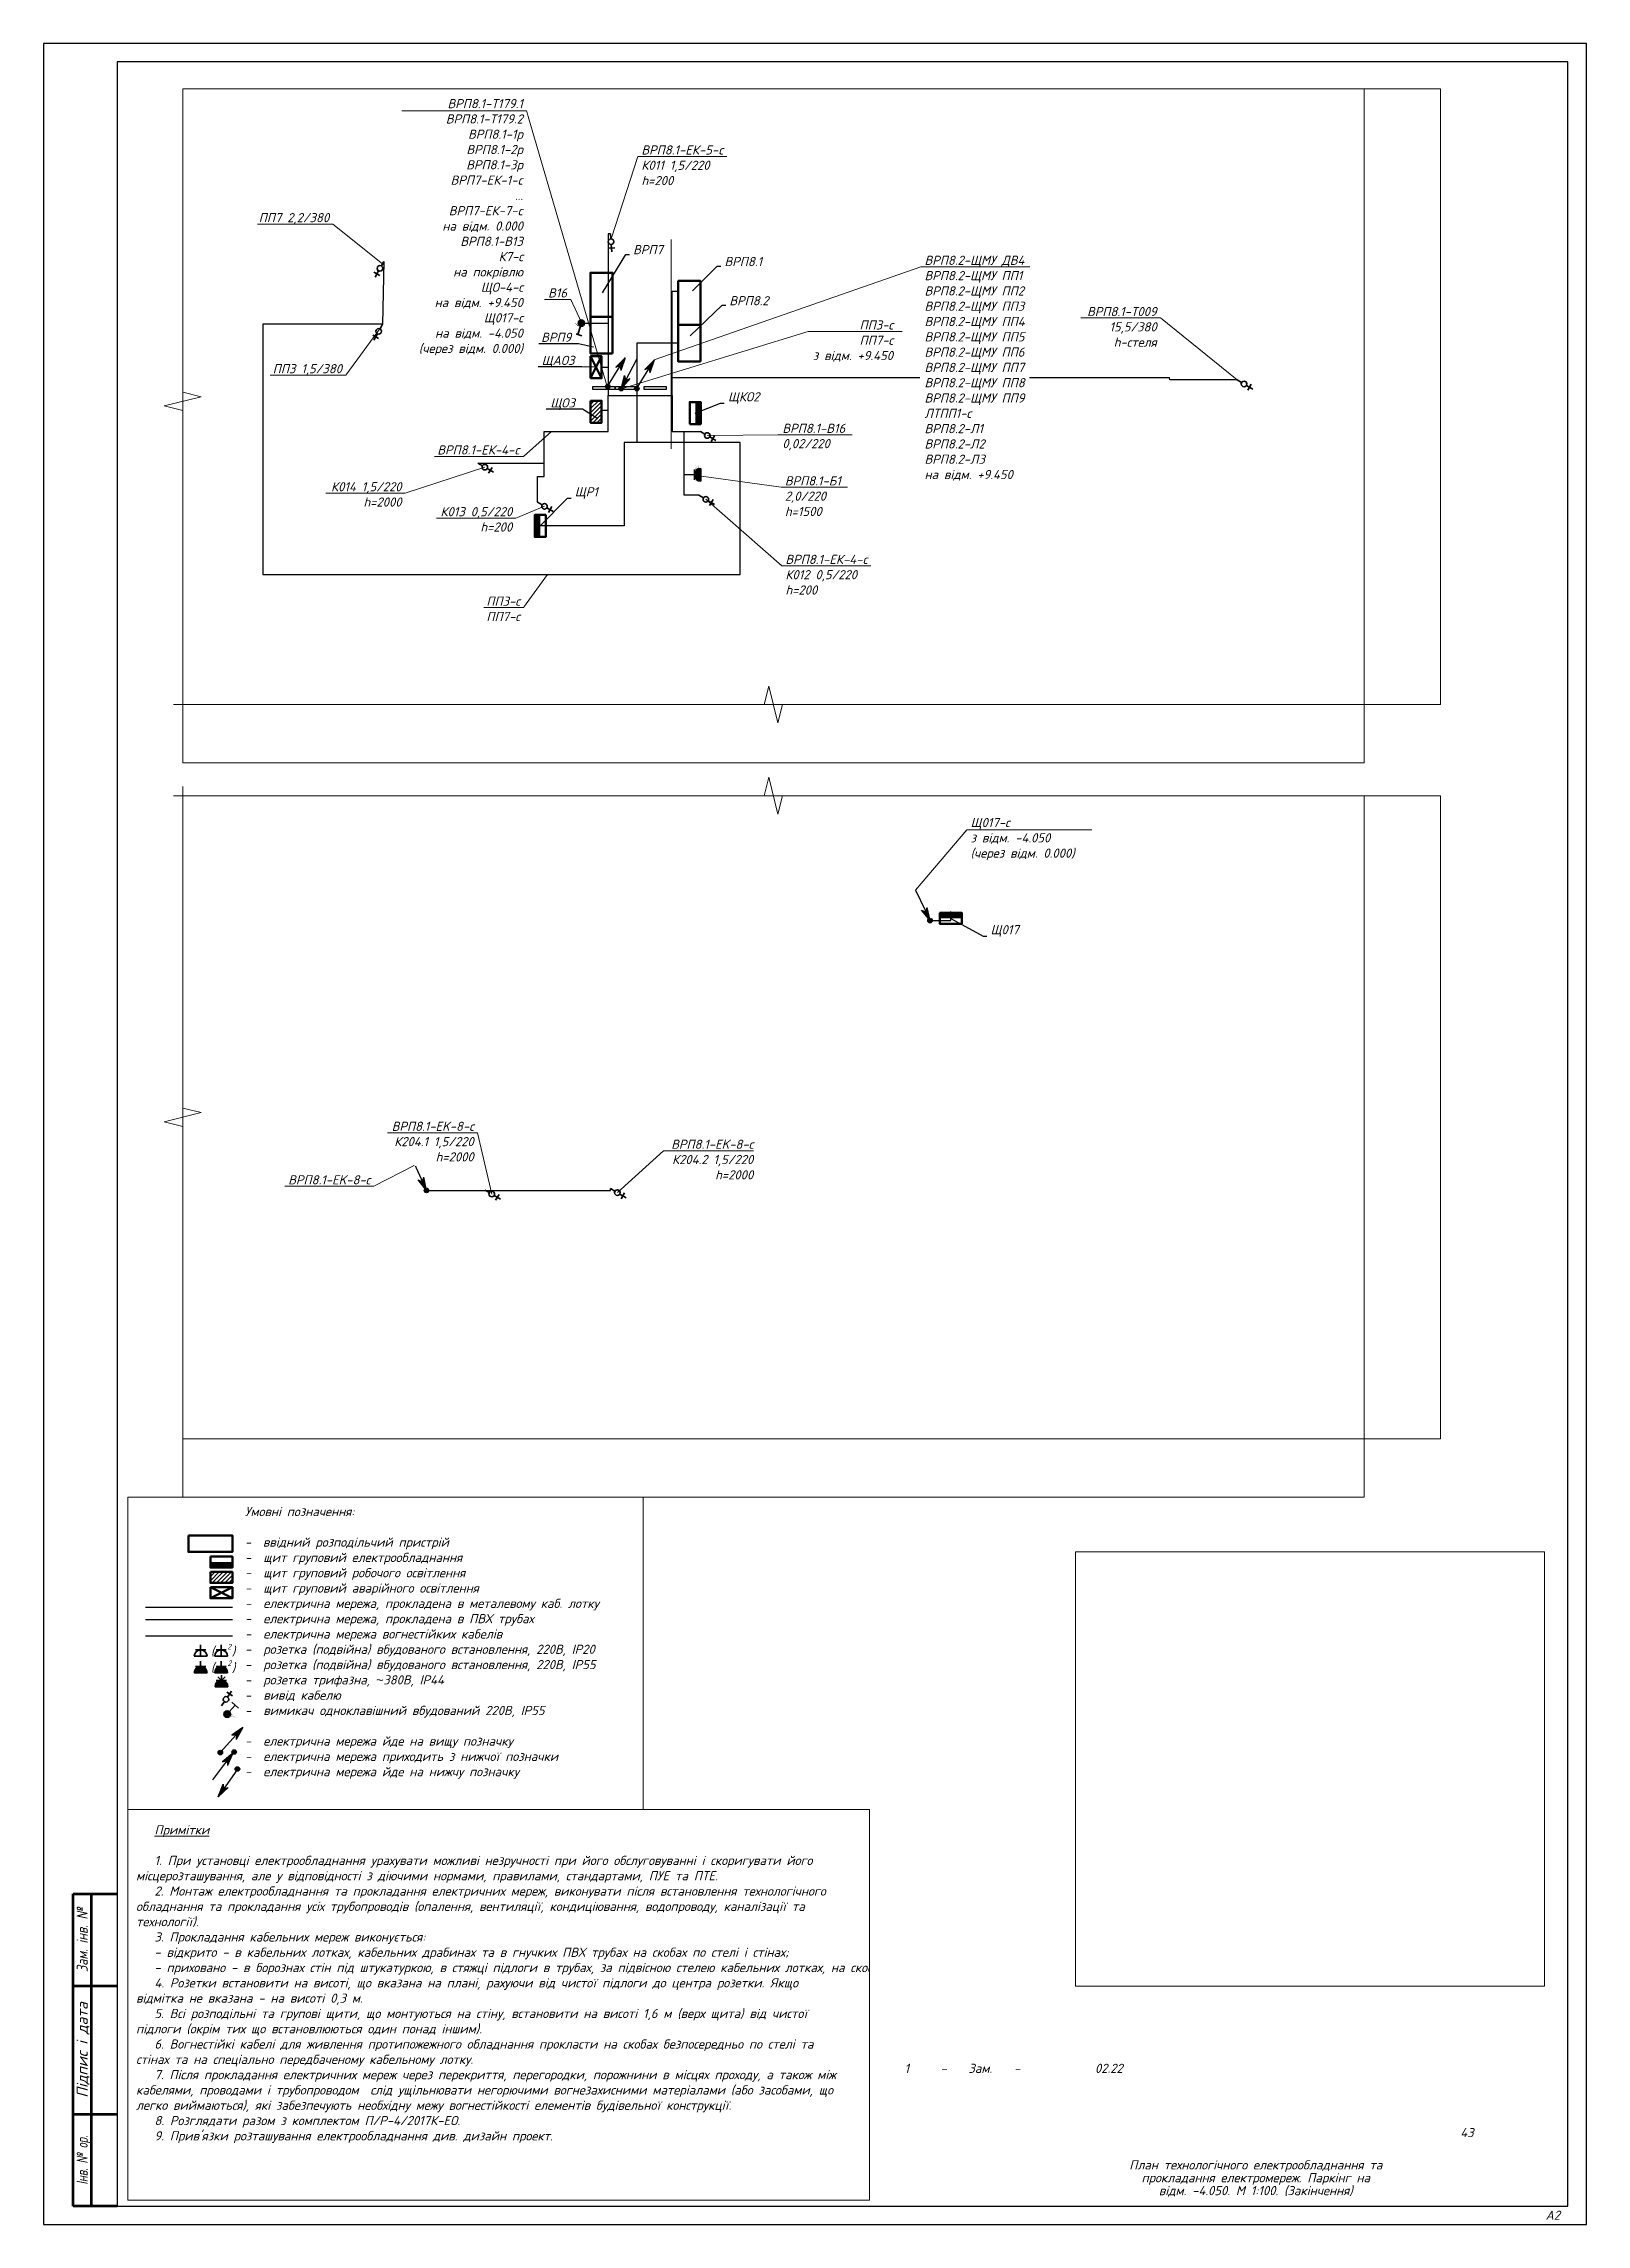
# Paper-space layout 'арк.43_-4050-2ч' of a CAD drawing. Header units: millimetres. Extents: x 0 to 420, y 0 to 594.
# The model-space entities are those that its viewports show. They can reach past a viewport. Long polylines and large blocks are cut down to what shows.
import ezdxf
from ezdxf import colors
from ezdxf.entities.mleader import LeaderData, LeaderLine
from ezdxf.enums import TextEntityAlignment as Align
from ezdxf.math import Vec2, Vec3

# ---------------------------------------------------------------- set-up
doc = ezdxf.new("R2010")
doc.units = ezdxf.units.MM
doc.layers.get('Defpoints').update_dxf_attribs({"color": 140})
for name, color, linetype, lineweight in [('00_novus', 102, 'Continuous', 9), ('E_Аварійні мережі', 1, 'Continuous', 30), ('E_В лотку', 5, 'Kabl_in_Lotok', 30), ('E_В лотку_аварійні', 1, 'Kabl_in_Lotok', 30), ('E_Вимикачі', 84, 'Continuous', 35), ('E_Обладнання', 84, 'Continuous', 35), ('E_Позначення', 7, 'Continuous', 15), ('E_Розп. мережі', 5, 'Continuous', 30), ('E_Щити', 1, 'Continuous', 50)]:
    doc.layers.add(name, color=color, linetype=linetype, lineweight=lineweight)
doc.layers.add('E_Hidden atributes', color=2, linetype='Continuous', plot=False)
doc.layers.add('E_Зміни', color=7, linetype='Continuous')
doc.styles.add('GOST 2.304', font='isocpeui.ttf')
doc.styles.add('ISO', font='isocpeui.ttf')
doc.styles.add('orientation to layout', font='isocpeui.ttf')
doc.styles.add('ГОСТ 2.304', font='isocpeui.ttf')
doc.styles.add('СГЕНЕРИР_СТИЛЬ_7', font='isocpeui.ttf')
doc.linetypes.add('Kabl_in_Lotok', pattern='A,10,[130,ltypeshp.shx,S=1,R=0,X=0,Y=0],1,[130,ltypeshp.shx,S=1,R=90,X=0,Y=-1],1,[130,ltypeshp.shx,S=1,R=0,X=0,Y=0],10', length=22)

psp = doc.layouts.new('арк.43_-4050-2ч')

# ---------------------------------------------------------------- texts
at = {"linetype": 'Continuous', "lineweight": 25, "char_height": 2.5, "attachment_point": 5, "line_spacing_factor": 0.84, "style": 'GOST 2.304'}
for s, insert, width in [('{\\C7;43}', (387.5, 25.02), 15), ('План технологічного електрообладнання та прокладання електромереж. Паркінг на відм. -4.050. М 1:100. (Закінчення)', (330, 12.52), 70)]:
    psp.add_mtext(s, dxfattribs=dict(at, insert=insert, width=width))
at = {"layer": 'E_Зміни', "linetype": 'Continuous', "lineweight": 25, "char_height": 2.5, "width": 10, "attachment_point": 5, "line_spacing_factor": 0.84, "style": 'GOST 2.304'}
for s, insert in [('{\\C7;1}', (235, 42.52)), ('{\\C7;-}', (245, 42.52)), ('{\\C7;Зам.}', (255, 42.52)), ('{\\C7;-}', (265, 42.52)), ('{\\C7;02.22}', (290, 42.52))]:
    psp.add_mtext(s, dxfattribs=dict(at, insert=insert))

msp = doc.modelspace()

# ---------------------------------------------------------------- texts
at = {"color": 7, "lineweight": 15, "char_height": 250, "attachment_point": 1, "style": 'GOST 2.304'}
for s, insert, width in [('\\pt500;{\\C256;Умовні позначення:\\P\\P-  ввідний розподільчий пристрій\\P-^Iщит груповий електрообладнання\\P-^Iщит груповий робочого освітлення\\P-^Iщит груповий аварійного освітлення\\P-^Iелектрична мережа, прокладена в металевому каб. лотку\\P-^Iелектрична мережа, прокладена в ПВХ трубах\\P-^Iелектрична мережа вогнестійких кабелів \\P-^Iрозетка (подвійна) вбудованого встановлення, 220В, IP20\\P-^Iрозетка (подвійна) вбудованого встановлення, 220В, IP55\\P-^Iрозетка трифазна, \\fArial|b0|i1|c0|p34;~\\fISOCPEUR|b0|i1|c204|p34;380В, IP44\\P-^Iвивід кабелю\\P-^Iвимикач одноклавішний вбудований 220В, IP55\\P\\P-^Iелектрична мережа йде на вищу позначку\\P-^Iелектрична мережа приходить з нижчої позначки\\P-^Iелектрична мережа йде на нижчу позначку}', (289958.55, 111197.55), 18030.5683), ("\\pi500;{\\LПримітки\\P\\pi436.3125;}\\P1. При установці електрообладнання урахувати можливі незручності при його обслуговуванні і скоригувати його  місцерозташування, але у відповідності з діючими нормами, правилами, стандартами, ПУЕ та ПТЕ.\\P2{\\fISOCPEUR|b0|i1|c238|p34;. }Монтаж електрообладнання та прокладання електричних мереж, виконувати після встановлення технологічного обладнання та прокладання усіх трубопроводів (опалення, вентиляції, кондиціювання, водопроводу, каналізації та технології){\\fISOCPEUR|b0|i1|c238|p34;.\\P}3. Прокладання кабельних мереж виконується:\\P- відкрито - в кабельних лотках, кабельних драбинах та в гнучких ПВХ трубах на скобах по стелі і стінах;\\P- приховано - в борознах стін під штукатуркою, в стяжці підлоги в трубах, за підвісною стелею кабельних лотках, на скобах.\\P4. Розетки встановити на висоті, що вказана на плані, рахуючи від чистої підлоги до центра розетки. Якщо відмітка не вказана - на висоті 0,3 м.\\P5. Всі розподільні та групові щити, що монтуються на стіну, встановити на висоті 1,6 м (верх щита) від чистої підлоги (окрім тих що встановлюються один понад іншим).\\P6. Вогнестійкі кабелі для живлення протипожежного обладнання прокласти на скобах безпосередньо по стелі та стінах та на спеціально передбаченому кабельному лотку.\\P7. Після прокладання електричних мереж через перекриття, перегородки, порожнини в місцях проходу, а також між кабелями, проводами і трубопроводом  слід ущільнювати негорючими вогнезахисними матеріалами (або засобами, що легко виймаються), які забезпечують необхідну межу вогнестійкості елементів будівельної конструкції.\\P8. Розглядати разом з комплектом{\\C256; П/Р-4/2017К-ЕО.}\\P9. Прив'язки розташування електрообладнання див. дизайн проект.", (287477.07, 94549.63), 19357.9776)]:
    msp.add_mtext(s, dxfattribs=dict(at, insert=insert, width=width))
at = {"ltscale": 100, "char_height": 250, "attachment_point": 1, "line_spacing_factor": 1.512, "style": 'ГОСТ 2.304'}
for insert in [(289031.77, 107397.5), (289031.77, 106947.5)]:
    msp.add_mtext_dynamic_manual_height_columns('(   )', width=743.8843, gutter_width=2500, heights=[0], dxfattribs=dict(at, insert=insert))
at = {"layer": 'E_Обладнання', "style": 'GOST 2.304'}
for p in [(289481.77, 107319.16), (289481.77, 106869.16)]:
    msp.add_attdef('2', p, '', height=150, dxfattribs=at)

# ---------------------------------------------------------------- blocks, each defined once
blk = doc.blocks.new('*U280')
at = {"color": 0, "linetype": 'ByBlock', "lineweight": -2, "ltscale": 0.5}
for points in [[(0, 167.67), (0, 85.08), (5, 83.83), (-5, 81.33), (0, 80.08), (0, -2.5)], [(-2.5, 0), (158.32, 0), (159.57, 5), (162.07, -5), (163.32, 0), (324.14, 0)]]:
    blk.add_lwpolyline(points, dxfattribs=at)
blk = doc.blocks.new('*U266')
at = {"color": 0, "linetype": 'ByBlock', "lineweight": -2, "ltscale": 0.5}
for points in [[(-2.5, 175.17), (158.32, 175.17), (159.57, 180.17), (162.07, 170.17), (163.32, 175.17), (324.14, 175.17)], [(0, 177.67), (0, 90.08), (5, 88.83), (-5, 86.33), (0, 85.08), (0, -2.5)]]:
    blk.add_lwpolyline(points, dxfattribs=at)
blk = doc.blocks.new('Рамка А2 верт')
at = {"linetype": 'Continuous', "lineweight": 60}
for p, q in [((8, 5), (8, 90)), ((8, 90), (20, 90)), ((13, 5), (13, 90)), ((8, 65), (20, 65)), ((8, 30), (20, 30)), ((20, 5), (8, 5))]:
    blk.add_line(p, q, dxfattribs=at)
blk.add_lwpolyline([(20, 5), (415, 5), (415, 589), (20, 589)], close=True)
at = {"layer": 'Defpoints'}
blk.add_lwpolyline([(0, 0), (420, 0), (420, 594), (0, 594)], close=True, dxfattribs=at)
at = {"linetype": 'Continuous', "lineweight": 25, "style": 'СГЕНЕРИР_СТИЛЬ_7'}
for s, width, p in [('Зам. інв. №', 0.8, (10.5, 77.5)), ('Інв. № ор.', 0.7, (10.5, 17.5))]:
    blk.add_text(s, height=3, rotation=90, dxfattribs=dict(at, width=width)).set_placement(p, align=Align.MIDDLE_CENTER)
blk.add_text('Підпис і дата', height=3, rotation=90, dxfattribs=at).set_placement((10.5, 47.5), align=Align.MIDDLE_CENTER)
at = {"linetype": 'Continuous', "style": 'ГОСТ 2.304'}
blk.add_text('А2', height=2.5, dxfattribs=at).set_placement((408.88, 1.24))
blk = doc.blocks.new('*U6')
at = {"lineweight": 40}
h = blk.add_hatch(color=0, dxfattribs=at)
h.dxf.hatch_style = 1
h.paths.add_polyline_path([(300, 150), (-300, 150), (-300, 0), (300, 0)])
at = {"color": 0}
blk.add_lwpolyline([(-300, 300), (300, 300), (300, 0), (-300, 0)], close=True, dxfattribs=at)
blk = doc.blocks.new('_None')
blk = doc.blocks.new('электровывод')
at = {"color": 0, "linetype": 'ByBlock', "lineweight": -2}
for p, q in [((-123, 124), (-205, 207)), ((-202, 127), (-125, 204)), ((-59, 60), (0, 0))]:
    blk.add_line(p, q, dxfattribs=at)
blk.add_circle((-91, 92), 44.9, dxfattribs=at)
blk = doc.blocks.new('*U5')
at = {"lineweight": 20}
h = blk.add_hatch(dxfattribs=at)
h.set_pattern_fill('ANSI31', color=0, scale=25)
h.paths.add_polyline_path([(-300, 300), (-300, 0), (300, 0), (300, 300)])
at = {"color": 0}
blk.add_lwpolyline([(-300, 300), (300, 300), (300, 0), (-300, 0)], close=True, dxfattribs=at)
blk = doc.blocks.new('*U4')
at = {"color": 0}
for p, q in [((-300, 300), (300, 0)), ((-300, 0), (300, 300))]:
    blk.add_line(p, q, dxfattribs=at)
blk.add_lwpolyline([(-300, 300), (300, 300), (300, 0), (-300, 0)], close=True, dxfattribs=at)
blk = doc.blocks.new('*U68')
at = {"lineweight": -2}
h = blk.add_hatch(color=256, dxfattribs=at)
h.paths.add_polyline_path([(8.8, 16.1), (3.9, 10.6), (6.3, 11.7)])
h.paths.add_polyline_path([(8.8, 16.1), (6.3, 11.7), (6.8, 9)])
h = blk.add_hatch(color=256, dxfattribs=at)
edge = h.paths.add_edge_path()
edge.add_arc((0.1, 0), 1.28, 0, 360)
for p, q in [((0, 0), (8.8, 16.1)), ((8.8, 16.1), (3.9, 10.6)), ((8.8, 16.1), (6.8, 9)), ((3.9, 10.6), (6.3, 11.7)), ((6.3, 11.7), (6.8, 9))]:
    blk.add_line(p, q, dxfattribs=at)
blk.add_circle((0.1, 0), 1.24, dxfattribs=at)
blk = doc.blocks.new('*U69')
at = {"lineweight": -2}
h = blk.add_hatch(color=256, dxfattribs=at)
edge = h.paths.add_edge_path()
edge.add_arc((0.1, 0), 1.28, 0, 360)
h = blk.add_hatch(color=256, dxfattribs=at)
h.paths.add_polyline_path([(-0.5, -0.7), (-5.3, -6.2), (-2.9, -5.2)])
h.paths.add_polyline_path([(-0.5, -0.7), (-2.9, -5.2), (-2.4, -7.8)])
for p, q in [((-9.2, -16.8), (-0.5, -0.7)), ((-0.5, -0.7), (-5.3, -6.2)), ((-0.5, -0.7), (-5.3, -6.2)), ((-5.3, -6.2), (-2.9, -5.2)), ((-5.3, -6.2), (-2.9, -5.2)), ((-2.9, -5.2), (-2.4, -7.8)), ((-2.9, -5.2), (-2.4, -7.8)), ((-0.5, -0.7), (-2.4, -7.8)), ((-0.5, -0.7), (-2.4, -7.8))]:
    blk.add_line(p, q, dxfattribs=at)
blk.add_circle((0.1, 0), 1.24, dxfattribs=at)
blk = doc.blocks.new('*U18')
at = {"lineweight": -2}
h = blk.add_hatch(color=256, dxfattribs=at)
edge = h.paths.add_edge_path()
edge.add_arc((0.1, 0), 1.28, 0, 360)
h = blk.add_hatch(color=256, dxfattribs=at)
h.paths.add_polyline_path([(8.9, -16.1), (4, -10.6), (6.4, -11.7)])
h.paths.add_polyline_path([(8.9, -16.1), (6.4, -11.7), (6.9, -9)])
for p, q in [((0.1, 0), (8.9, -16.1)), ((8.9, -16.1), (4, -10.6)), ((4, -10.6), (6.4, -11.7)), ((6.4, -11.7), (6.9, -9)), ((8.9, -16.1), (6.9, -9))]:
    blk.add_line(p, q, dxfattribs=at)
blk.add_circle((0.1, 0), 1.24, dxfattribs=at)
blk = doc.blocks.new('*U7')
at = {"color": 0}
blk.add_lwpolyline([(-600, 450), (600, 450), (600, 0), (-600, 0)], close=True, dxfattribs=at)
blk = doc.blocks.new('*U522')
at = {"true_color": 0xffffff}
h = blk.add_hatch(color=7, dxfattribs=at)
h.dxf.hatch_style = 1
h.paths.add_polyline_path([(-88, 0, 1), (88, 0, 1)])
at = {"color": 0}
for points in [[(127, 301), (17, 348)], [(34, 81), (127, 301)], [(238, 254), (127, 301)]]:
    blk.add_lwpolyline(points, dxfattribs=at)
blk.add_circle((0, 0), 87.5, dxfattribs=at)
at = {"layer": 'E_Hidden atributes', "style": 'GOST 2.304'}
for tag, p in [('TYPE', (-77, 42)), ('IP', (-72, 75)), ('INSTALATION', (-72, 10)), ('LOCATION', (-72, -20)), ('COLOR', (-72, -88)), ('VENDOR', (-72, -55))]:
    blk.add_attdef(tag, p, '', height=25, dxfattribs=at)
blk = doc.blocks.new('*U275')
h = blk.add_hatch(color=0)
h.dxf.hatch_style = 1
h.paths.add_polyline_path([(88, 0, 1), (-88, 0, 1)])
at = {"color": 0}
for points in [[(127, 301), (17, 348)], [(34, 81), (127, 301)], [(238, 254), (127, 301)]]:
    blk.add_lwpolyline(points, dxfattribs=at)
blk.add_circle((0, 0), 87.5, dxfattribs=at)
at = {"layer": 'E_Hidden atributes', "style": 'GOST 2.304'}
for tag, p in [('TYPE', (-77, 42)), ('IP', (-72, 75)), ('INSTALATION', (-72, 10)), ('LOCATION', (-72, -20)), ('COLOR', (-72, -88)), ('VENDOR', (-72, -55))]:
    blk.add_attdef(tag, p, '', height=25, dxfattribs=at)
blk = doc.blocks.new('*U507')
h = blk.add_hatch(color=0)
h.dxf.hatch_style = 1
h.paths.add_polyline_path([(175, 100, 1), (-175, 100)])
at = {"color": 0, "linetype": 'Continuous', "lineweight": 30}
for p, q in [((175, 100), (-175, 100)), ((140, 275), (-140, 275)), ((0, 275), (0, 415)), ((0, 275), (0, 415)), ((0, 275), (0, 415))]:
    blk.add_line(p, q, dxfattribs=at)
blk.add_arc((0, 100), 175, 0, 180, dxfattribs=at)
at = {"color": 0, "style": 'orientation to layout'}
blk.add_attdef('AMOUNT', text='', height=150, dxfattribs=at).set_placement((147, 422), align=Align.MIDDLE_CENTER)
at = {"layer": 'E_Hidden atributes', "style": 'GOST 2.304'}
for tag, p in [('IP', (0, 248)), ('INSTALATION', (0, 188)), ('LOCATION', (0, 158)), ('COLOR', (0, 100)), ('VENDOR', (0, 218)), ('VOLTAGE_CURRENT', (0, 128))]:
    blk.add_attdef(tag, p, '', height=25, dxfattribs=at)
blk = doc.blocks.new('*U124')
at = {"lineweight": -2}
h = blk.add_hatch(color=256, dxfattribs=at)
h.paths.add_polyline_path([(0.1, 0), (-4.8, 5.5), (-2.3, 4.5)])
h.paths.add_polyline_path([(0.1, 0), (-2.3, 4.5), (-1.9, 7.1)])
h = blk.add_hatch(color=256, dxfattribs=at)
edge = h.paths.add_edge_path()
edge.add_arc((0.1, 0), 1.28, 0, 360)
for p, q in [((-8.7, 16.1), (0.1, 0)), ((0.1, 0), (-4.8, 5.5)), ((-4.8, 5.5), (-2.3, 4.5)), ((-2.3, 4.5), (-1.9, 7.1)), ((0.1, 0), (-1.9, 7.1))]:
    blk.add_line(p, q, dxfattribs=at)
blk.add_circle((0.1, 0), 1.24, dxfattribs=at)

# ---------------------------------------------------------------- hatches: boundary and pattern name
at = {"layer": 'E_Обладнання'}
h = msp.add_hatch(color=256, dxfattribs=at)
h.dxf.hatch_style = 1
h.paths.add_polyline_path([(288926.77, 106679.16, 1), (288576.77, 106679.16)])
h = msp.add_hatch(color=256, dxfattribs=at)
h.dxf.hatch_style = 1
h.paths.add_polyline_path([(289486.77, 106679.16, 1), (289136.77, 106679.16)])
h = msp.add_hatch(color=256, dxfattribs=at)
h.dxf.hatch_style = 1
h.paths.add_polyline_path([(289494.59, 106300.18, 1), (289144.59, 106300.18)])

# ---------------------------------------------------------------- linework, layer by layer
at = {"layer": '00_novus', "color": 251, "lineweight": 0}
msp.add_lwpolyline([(213656.07, 137716.17), (213656.07, 132019.97)], dxfattribs=at)
at = {"layer": 'E_Аварійні мережі'}
for points in [[(213852.7, 134890.5), (212723.75, 134890.5), (212723.75, 132191.17)], [(289619.15, 107676.14), (287253.57, 107676.14)]]:
    msp.add_lwpolyline(points, dxfattribs=at)
at = {"layer": 'E_В лотку', "ltscale": 100}
for points in [[(212007.14, 137876.17), (211939.76, 137876.17), (211939.76, 133465.14), (213683.54, 133465.14), (213683.54, 136312.81), (213852.7, 136312.81)], [(211212.1, 135437.69), (211939.76, 135437.69)], [(229066.77, 133892.56), (227232.7, 133892.56), (227224.83, 133951.89), (213683.54, 133951.89)], [(210022.27, 130559.86), (210022.27, 131259.86), (210197.2, 131259.86), (210197.2, 131626.25)], [(287255.5, 108471.5), (289621.08, 108471.5)], [(220706.07, 95166.17), (221276.07, 95166.17), (221276.07, 95416.17)]]:
    msp.add_lwpolyline(points, dxfattribs=at)
at = {"layer": 'E_В лотку_аварійні', "ltscale": 100}
msp.add_lwpolyline([(205837.27, 137121.37), (205804.27, 135407.02), (202537.7, 135407.02), (202537.7, 128589.2), (215537.7, 128589.2), (215537.7, 132191.17), (212380.12, 132191.17), (212380.12, 129916.17), (209942.27, 129916.17)], dxfattribs=at)
at = {"layer": 'E_Обладнання'}
for p, q in [((288926.77, 107129.16), (288576.77, 107129.16)), ((288891.77, 107304.16), (288611.77, 107304.16)), ((288751.77, 107304.16), (288751.77, 107444.16)), ((288751.77, 107304.16), (288751.77, 107444.16)), ((288751.77, 107304.16), (288751.77, 107444.16)), ((288751.77, 107304.16), (288751.77, 107129.16)), ((288751.77, 106854.16), (288751.77, 106994.16)), ((288751.77, 106854.16), (288751.77, 106994.16)), ((288751.77, 106854.16), (288751.77, 106994.16)), ((289486.77, 107129.16), (289136.77, 107129.16)), ((289451.77, 107304.16), (289171.77, 107304.16)), ((289311.77, 107304.16), (289311.77, 107444.16)), ((289311.77, 107304.16), (289311.77, 107444.16)), ((289311.77, 107304.16), (289311.77, 107444.16)), ((289311.77, 107304.16), (289311.77, 107129.16)), ((289311.77, 106854.16), (289311.77, 106994.16)), ((289311.77, 106854.16), (289311.77, 106994.16)), ((289311.77, 106854.16), (289311.77, 106994.16)), ((288926.77, 106679.16), (288576.77, 106679.16)), ((288891.77, 106854.16), (288611.77, 106854.16)), ((288751.77, 106854.16), (288751.77, 106679.16)), ((289486.77, 106679.16), (289136.77, 106679.16)), ((289451.77, 106854.16), (289171.77, 106854.16)), ((289459.59, 106475.18), (289179.59, 106475.18)), ((289319.59, 106475.18), (289220.59, 106574.17)), ((289311.77, 106854.16), (289311.77, 106679.16)), ((289319.59, 106475.18), (289319.59, 106615.18)), ((289319.59, 106475.18), (289319.59, 106615.18)), ((289319.59, 106475.18), (289319.59, 106615.18)), ((289319.59, 106475.18), (289418.58, 106574.17)), ((289319.59, 106475.18), (289319.59, 106300.18)), ((289494.59, 106300.18), (289144.59, 106300.18))]:
    msp.add_line(p, q, dxfattribs=at)
for centre in [(288751.77, 107129.16), (289311.77, 107129.16), (288751.77, 106679.16), (289311.77, 106679.16), (289319.59, 106300.18)]:
    msp.add_arc(centre, 175, 0, 180, dxfattribs=at)
at = {"layer": 'E_Розп. мережі'}
for points in [[(214462.18, 131308.17), (214012.7, 131308.17)], [(289619.15, 108121.58), (287253.57, 108121.58)]]:
    msp.add_lwpolyline(points, dxfattribs=at)
at = {"layer": 'E_Розп. мережі', "ltscale": 100}
msp.add_lwpolyline([(206960.69, 87816.21), (212006.07, 87816.21), (212006.07, 87866.21)], dxfattribs=at)

# ---------------------------------------------------------------- block references
at = {"layer": 'E_Аварійні мережі', "xscale": 50.00000000000001, "yscale": 50.00000000000001, "zscale": 50.00000000000001, "rotation": 357.0874877686715}
msp.add_blockref('*U68', (212718.16, 133653.4), dxfattribs=at)
at = {"layer": 'E_В лотку', "ltscale": 100}
for name, p, xscale, yscale, zscale, rotation in [('*U68', (289285.33, 104508.21), 50.00000000000004, 50.00000000000004, 50.00000000000004, 346.4569506739439), ('*U69', (289660.27, 104524.73), 50.00000000000004, 50.00000000000004, 50.00000000000004, 351.4569506739427), ('*U18', (289752.13, 104063.49), 50.00000000000003, 50.00000000000003, 50.00000000000003, 296.456950673945)]:
    msp.add_blockref(name, p, dxfattribs=dict(at, xscale=xscale, yscale=yscale, zscale=zscale, rotation=rotation))
at = {"layer": 'E_В лотку', "xscale": 50.00000000000003, "yscale": 50.00000000000003, "zscale": 50.00000000000003, "rotation": 357.0874877686715}
msp.add_blockref('*U124', (220700.48, 95166.52), dxfattribs=at)
at = {"layer": 'E_Вимикачі'}
for name, p, rotation, values in [('*U522', (211212.1, 135437.69), 185.3361528973645, {'INSTALATION': 'Вбудований', 'IP': 'IP20', 'LOCATION': 'Загальні зони', 'TYPE': '1-полюсний'}), ('*U275', (289474.26, 105553.16), 341.6615742490985, {'INSTALATION': 'Вбудований', 'IP': 'IP54', 'LOCATION': 'Не в специфікацію', 'TYPE': '1-полюсний'})]:
    msp.add_blockref(name, p, dxfattribs=dict(at, rotation=rotation)).add_auto_attribs(values)
at = {"layer": 'E_Обладнання', "yscale": 1.687500000021705, "zscale": 1.687500000021704}
for p, xscale, rotation in [((212007.14, 137876.17), -1.687500000021706, 228.5652891213251), ((205837.27, 137121.37), -1.687500000021706, 195.3553398240153), ((205804.27, 135407.02), -1.687500000021706, 195.3553398240153), ((229066.77, 133892.56), -1.687500000021705, 284.4892115701171), ((214452.7, 132489.18), -1.687500000021705, 284.4892115701171), ((208397.2, 131626.25), -1.687500000021705, 284.4892115701171), ((214412.7, 130750.44), -1.687500000021705, 284.4892115701171), ((210022.27, 130559.86), -1.687500000021705, 284.4892115701171), ((289321.36, 105776.29), -1.687500000021706, 10.78376077381928), ((208586.02, 87826.21), -1.687500000021705, 284.4892115701171), ((212006.07, 87866.21), -1.687500000021705, 284.4892115701171)]:
    msp.add_blockref('электровывод', p, dxfattribs=dict(at, xscale=xscale, rotation=rotation))
at = {"layer": 'E_Обладнання', "rotation": 89.99999999999999}
msp.add_blockref('*U507', (214562.18, 131308.17), dxfattribs=at).add_auto_attribs({'INSTALATION': 'Вбудована', 'IP': 'IP66', 'VENDOR': 'Scame 137.4412', 'LOCATION': 'Загальні зони', 'VOLTAGE_CURRENT': '220В, 16А'})
at = {"layer": 'E_Розп. мережі'}
for name, p, xscale, yscale, zscale, rotation in [('*U68', (211927.95, 133716.52), 50.00000000000003, 50.00000000000003, 50.00000000000003, 357.0874877686715), ('*U124', (206991.49, 87816.66), 50.00000000000002, 50.00000000000002, 50.00000000000002, 355.953213338055)]:
    msp.add_blockref(name, p, dxfattribs=dict(at, xscale=xscale, yscale=yscale, zscale=zscale, rotation=rotation))
at = {"layer": 'E_Щити', "color": 1}
for name, p, rotation in [('*U4', (211762.7, 134237.97), 89.99999999999999), ('*U6', (214462.7, 132989.2), 89.99999999999997), ('*U6', (209943.23, 129916.17), 270)]:
    msp.add_blockref(name, p, dxfattribs=dict(at, rotation=rotation))
at = {"layer": 'E_Щити', "xscale": -1, "rotation": 90}
msp.add_blockref('*U5', (211762.7, 133024.16), dxfattribs=at)
at = {"layer": 'E_Щити'}
for name, p in [('*U7', (289018.27, 109973.12)), ('*U6', (289318.27, 109545.26)), ('*U5', (289318.27, 109128.53)), ('*U4', (289318.27, 108711.79))]:
    msp.add_blockref(name, p, dxfattribs=at)
at = {"layer": 'E_Щити', "rotation": 180}
msp.add_blockref('*U6', (221276.07, 95376.17), dxfattribs=at)

msp.set_redraw_order([(e.dxf.handle, doc.entitydb.next_handle()) for e in msp.query("TEXT MTEXT ATTDEF DIMENSION ARC_DIMENSION")])  # texts and dimensions are drawn at this point

# ---------------------------------------------------------------- next in the draw order: leaders
at = {"layer": 'E_Позначення'}
ml = msp.add_multileader_mtext('Standard', dxfattribs=at)
ml.set_content('ВРП8.1-ЕК-5-c\\PК011 1,5/220\\Ph=200', color=256, style='ГОСТ 2.304')
ml.set_leader_properties(color=256, linetype='ByLayer', lineweight=-1)
ml.set_arrow_properties(name='NONE')
ml.build(insert=Vec2(0, 0))
ml.multileader.update_dxf_attribs({"has_dogleg": 0, "text_left_attachment_type": 6, "text_right_attachment_type": 6, "dogleg_length": 0, "arrow_head_size": 1})
ctx = ml.context
ctx.base_point, ctx.char_height, ctx.arrow_head_size, ctx.landing_gap_size, ctx.plane_origin = Vec3(212747.27, 139980.86), 250, 1, 100, Vec3(231584.18, 137326.08)
ctx.left_attachment, ctx.right_attachment = 6, 6
notes = []
notes.append((ctx, [(0, (1, 1, 0), (212747.27, 139980.86), (1, 0), 0, [(0, [(212037.09, 137766.3)], 0, [])])]))
ctx.mtext.insert, ctx.mtext.flow_direction = Vec3(212847.27, 140280.86), 5
ctx.mtext.has_bg_fill, ctx.mtext.bg_color, ctx.mtext.bg_scale_factor, ctx.mtext.bg_transparency, ctx.mtext.use_window_bg_color = 1, -1027028792, 1.5, 0, 1
ml = msp.add_multileader_mtext('Standard', dxfattribs=at)
ml.set_content('ПП7 2,2/380', color=256, style='ГОСТ 2.304')
ml.set_leader_properties(color=256, linetype='ByLayer', lineweight=-1)
ml.set_arrow_properties(name='NONE')
ml.build(insert=Vec2(0, 0))
ml.multileader.update_dxf_attribs({"has_dogleg": 0, "text_left_attachment_type": 6, "text_right_attachment_type": 6, "dogleg_length": 0, "arrow_head_size": 1})
ctx = ml.context
ctx.base_point, ctx.char_height, ctx.arrow_head_size, ctx.landing_gap_size, ctx.plane_origin = Vec3(202295.3, 138138.11), 250, 1, 100, Vec3(226880.05, 135630.66)
ctx.left_attachment, ctx.right_attachment, ctx.text_align_type = 6, 6, 2
notes.append((ctx, [(1, (1, 1, 0), (204448.71, 138138.11), (-1, 0), 0, [(0, [(205802.3, 137059.15)], 0, [])])]))
ctx.mtext.insert, ctx.mtext.alignment, ctx.mtext.flow_direction = Vec3(204348.71, 138438.11), 3, 5
ctx.mtext.has_bg_fill, ctx.mtext.bg_color, ctx.mtext.bg_scale_factor, ctx.mtext.bg_transparency, ctx.mtext.use_window_bg_color = 1, -1027028792, 1.5, 0, 1
at = {"layer": 'E_Позначення', "color": 7, "lineweight": 9}
ml = msp.add_multileader_mtext('Standard', dxfattribs=at)
ml.set_content('ВРП8.1', color=7, style='ISO')
ml.set_leader_properties()
ml.set_arrow_properties(name='NONE')
ml.build(insert=Vec2(0, 0))
ml.multileader.update_dxf_attribs({"has_text_frame": 1, "text_left_attachment_type": 7, "text_right_attachment_type": 8, "dogleg_length": 100, "arrow_head_size": 200})
ctx = ml.context
ctx.base_point, ctx.char_height, ctx.arrow_head_size, ctx.landing_gap_size, ctx.plane_origin = Vec3(215010.71, 136992.98), 250, 200, 100, Vec3(159949.07, 135764.07)
ctx.left_attachment, ctx.right_attachment = 7, 8
notes.append((ctx, [(1, (1, 1, 0), (214910.71, 136992.98), (1, 0), 100, [(0, [(214239.16, 136317.33)], 0, [])])]))
ctx.mtext.insert, ctx.mtext.line_spacing_factor, ctx.mtext.flow_direction = Vec3(215110.71, 137242.98), 0.72, 5
ctx.mtext.has_bg_fill, ctx.mtext.bg_color, ctx.mtext.bg_scale_factor, ctx.mtext.bg_transparency, ctx.mtext.use_window_bg_color = 1, -1027028792, 1.5, 0, 1
at = {"layer": 'E_Позначення'}
ml = msp.add_multileader_mtext('Standard', dxfattribs=at)
ml.set_content('ВРП8.1-Т009\\P15,5/380\\Ph-стеля', color=256, style='ГОСТ 2.304')
ml.set_leader_properties(color=256, linetype='ByLayer', lineweight=-1)
ml.set_arrow_properties(name='NONE')
ml.build(insert=Vec2(0, 0))
ml.multileader.update_dxf_attribs({"has_dogleg": 0, "text_left_attachment_type": 6, "text_right_attachment_type": 6, "dogleg_length": 0, "arrow_head_size": 1})
ctx = ml.context
ctx.base_point, ctx.char_height, ctx.arrow_head_size, ctx.landing_gap_size, ctx.plane_origin = Vec3(224766.33, 135579.23), 250, 1, 100, Vec3(248802.63, 133342.47)
ctx.left_attachment, ctx.right_attachment, ctx.text_align_type = 6, 6, 2
notes.append((ctx, [(1, (1, 1, 0), (226979.02, 135579.23), (-1, 0), 0, [(0, [(229066.77, 133892.56)], 0, [])])]))
ctx.mtext.insert, ctx.mtext.alignment, ctx.mtext.flow_direction = Vec3(226879.02, 135879.23), 3, 5
ctx.mtext.has_bg_fill, ctx.mtext.bg_color, ctx.mtext.bg_scale_factor, ctx.mtext.bg_transparency, ctx.mtext.use_window_bg_color = 1, -1027028792, 1.5, 0, 1
ml = msp.add_multileader_mtext('Standard', dxfattribs=at)
ml.set_content('ПП3 1,5/380', color=256, style='ГОСТ 2.304')
ml.set_leader_properties(color=256, linetype='ByLayer', lineweight=-1)
ml.set_arrow_properties(name='NONE')
ml.build(insert=Vec2(0, 0))
ml.multileader.update_dxf_attribs({"has_dogleg": 0, "text_left_attachment_type": 6, "text_right_attachment_type": 6, "dogleg_length": 0, "arrow_head_size": 1})
ctx = ml.context
ctx.base_point, ctx.char_height, ctx.arrow_head_size, ctx.landing_gap_size, ctx.plane_origin = Vec3(202696.4, 134024.06), 250, 1, 100, Vec3(226847.05, 133916.32)
ctx.left_attachment, ctx.right_attachment, ctx.text_align_type = 6, 6, 2
notes.append((ctx, [(1, (1, 1, 0), (204797.91, 134024.06), (-1, 0), 0, [(0, [(205769.3, 135344.81)], 0, [])])]))
ctx.mtext.insert, ctx.mtext.alignment, ctx.mtext.flow_direction = Vec3(204697.91, 134324.06), 3, 5
ctx.mtext.has_bg_fill, ctx.mtext.bg_color, ctx.mtext.bg_scale_factor, ctx.mtext.bg_transparency, ctx.mtext.use_window_bg_color = 1, -1027028792, 1.5, 0, 1
at = {"layer": 'E_Позначення', "color": 7, "lineweight": 9}
ml = msp.add_multileader_mtext('Standard', dxfattribs=at)
ml.set_content('ЩАО3', color=7, style='ISO')
ml.set_leader_properties()
ml.set_arrow_properties(name='NONE')
ml.build(insert=Vec2(0, 0))
ml.multileader.update_dxf_attribs({"has_text_frame": 1, "text_left_attachment_type": 7, "text_right_attachment_type": 8, "dogleg_length": 100, "arrow_head_size": 200})
ctx = ml.context
ctx.base_point, ctx.char_height, ctx.arrow_head_size, ctx.landing_gap_size, ctx.plane_origin = Vec3(210002.07, 134249.48), 250, 200, 100, Vec3(157322.61, 134376.94)
ctx.left_attachment, ctx.right_attachment, ctx.text_align_type = 7, 8, 2
notes.append((ctx, [(0, (1, 1, 0), (211226.88, 134249.48), (-1, 0), 100, [(0, [(211612.7, 134237.97)], 0, [])])]))
ctx.mtext.insert, ctx.mtext.alignment, ctx.mtext.line_spacing_factor, ctx.mtext.flow_direction = Vec3(211026.88, 134549.48), 3, 0.72, 5
ctx.mtext.has_bg_fill, ctx.mtext.bg_color, ctx.mtext.bg_scale_factor, ctx.mtext.bg_transparency, ctx.mtext.use_window_bg_color = 1, -1027028792, 1.5, 0, 1
ml = msp.add_multileader_mtext('Standard', dxfattribs=at)
ml.set_content('ЩО3', color=7, style='ISO')
ml.set_leader_properties()
ml.set_arrow_properties(name='NONE')
ml.build(insert=Vec2(0, 0))
ml.multileader.update_dxf_attribs({"has_text_frame": 1, "text_left_attachment_type": 7, "text_right_attachment_type": 8, "dogleg_length": 100, "arrow_head_size": 200})
ctx = ml.context
ctx.base_point, ctx.char_height, ctx.arrow_head_size, ctx.landing_gap_size, ctx.plane_origin = Vec3(210248.7, 133092.07), 250, 200, 100, Vec3(157379.84, 132535.06)
ctx.left_attachment, ctx.right_attachment, ctx.text_align_type = 7, 8, 2
notes.append((ctx, [(0, (1, 1, 0), (211240.56, 133092.07), (-1, 0), 100, [(0, [(211665.32, 132830.55)], 0, [])])]))
ctx.mtext.insert, ctx.mtext.alignment, ctx.mtext.line_spacing_factor, ctx.mtext.flow_direction = Vec3(211040.56, 133392.07), 3, 0.72, 5
ctx.mtext.has_bg_fill, ctx.mtext.bg_color, ctx.mtext.bg_scale_factor, ctx.mtext.bg_transparency, ctx.mtext.use_window_bg_color = 1, -1027028792, 1.5, 0, 1
at = {"layer": 'E_Позначення'}
ml = msp.add_multileader_mtext('Standard', dxfattribs=at)
ml.set_content('ВРП8.1-В16\\P0,02/220', color=256, style='ГОСТ 2.304')
ml.set_leader_properties(color=256, linetype='ByLayer', lineweight=-1)
ml.set_arrow_properties(name='NONE')
ml.build(insert=Vec2(0, 0))
ml.multileader.update_dxf_attribs({"has_dogleg": 0, "text_left_attachment_type": 6, "text_right_attachment_type": 6, "dogleg_length": 0, "arrow_head_size": 1})
ctx = ml.context
ctx.base_point, ctx.char_height, ctx.arrow_head_size, ctx.landing_gap_size, ctx.plane_origin = Vec3(216586.29, 132398.95), 250, 1, 100, Vec3(234188.55, 131939.09)
ctx.left_attachment, ctx.right_attachment = 6, 6
notes.append((ctx, [(0, (1, 1, 0), (216586.29, 132398.95), (1, 0), 0, [(0, [(214641.47, 132379.31)], 0, [])])]))
ctx.mtext.insert, ctx.mtext.flow_direction = Vec3(216686.29, 132698.95), 5
ctx.mtext.has_bg_fill, ctx.mtext.bg_color, ctx.mtext.bg_scale_factor, ctx.mtext.bg_transparency, ctx.mtext.use_window_bg_color = 1, -1027028792, 1.5, 0, 1
ml = msp.add_multileader_mtext('Standard', dxfattribs=at)
ml.set_content('К013 0,5/220\\Ph=200', color=256, style='ГОСТ 2.304')
ml.set_leader_properties(color=256, linetype='ByLayer', lineweight=-1)
ml.set_arrow_properties(name='NONE')
ml.build(insert=Vec2(0, 0))
ml.multileader.update_dxf_attribs({"has_dogleg": 0, "text_left_attachment_type": 6, "text_right_attachment_type": 6, "dogleg_length": 0, "arrow_head_size": 1})
ctx = ml.context
ctx.base_point, ctx.char_height, ctx.arrow_head_size, ctx.landing_gap_size, ctx.plane_origin = Vec3(207174.71, 130128.12), 250, 1, 100, Vec3(229758.12, 130009.77)
ctx.left_attachment, ctx.right_attachment, ctx.text_align_type = 6, 6, 2
notes.append((ctx, [(1, (1, 1, 0), (209431.72, 130128.12), (-1, 0), 0, [(0, [(210211.04, 130449.99)], 0, [])])]))
ctx.mtext.insert, ctx.mtext.alignment, ctx.mtext.flow_direction = Vec3(209331.72, 130428.12), 3, 5
ctx.mtext.has_bg_fill, ctx.mtext.bg_color, ctx.mtext.bg_scale_factor, ctx.mtext.bg_transparency, ctx.mtext.use_window_bg_color = 1, -1027028792, 1.5, 0, 1
ml = msp.add_multileader_mtext('Standard', dxfattribs=at)
ml.set_content('ВРП8.1-ЕК-4-c\\PК012 0,5/220\\Ph=200', color=256, style='ГОСТ 2.304')
ml.set_leader_properties(color=256, linetype='ByLayer', lineweight=-1)
ml.set_arrow_properties(name='NONE')
ml.build(insert=Vec2(0, 0))
ml.multileader.update_dxf_attribs({"has_dogleg": 0, "text_left_attachment_type": 6, "text_right_attachment_type": 6, "dogleg_length": 0, "arrow_head_size": 1})
ctx = ml.context
ctx.base_point, ctx.char_height, ctx.arrow_head_size, ctx.landing_gap_size, ctx.plane_origin = Vec3(216668.47, 128829.07), 250, 1, 100, Vec3(234148.55, 130200.35)
ctx.left_attachment, ctx.right_attachment = 6, 6
notes.append((ctx, [(0, (1, 1, 0), (216668.47, 128829.07), (1, 0), 0, [(0, [(214601.47, 130640.57)], 0, [])])]))
ctx.mtext.insert, ctx.mtext.flow_direction = Vec3(216768.47, 129129.07), 5
ctx.mtext.has_bg_fill, ctx.mtext.bg_color, ctx.mtext.bg_scale_factor, ctx.mtext.bg_transparency, ctx.mtext.use_window_bg_color = 1, -1027028792, 1.5, 0, 1
ml = msp.add_multileader_mtext('Standard', dxfattribs=at)
ml.set_content('ПП3-с\\PПП7-с', color=256, style='ГОСТ 2.304')
ml.set_leader_properties(color=256, linetype='ByLayer', lineweight=-1)
ml.set_arrow_properties(name='NONE')
ml.build(insert=Vec2(0, 0))
ml.multileader.update_dxf_attribs({"has_dogleg": 0, "text_left_attachment_type": 6, "text_right_attachment_type": 6, "dogleg_length": 0, "arrow_head_size": 1})
ctx = ml.context
ctx.base_point, ctx.char_height, ctx.arrow_head_size, ctx.landing_gap_size, ctx.plane_origin = Vec3(208482.98, 127690), 250, 1, 100, Vec3(229843.47, 126741.18)
ctx.left_attachment, ctx.right_attachment, ctx.text_align_type = 6, 6, 2
notes.append((ctx, [(1, (1, 1, 0), (209639.99, 127690), (-1, 0), 0, [(0, [(210296.39, 128589.2)], 0, [])])]))
ctx.mtext.insert, ctx.mtext.alignment, ctx.mtext.flow_direction = Vec3(209539.99, 127990), 3, 5
ctx.mtext.has_bg_fill, ctx.mtext.bg_color, ctx.mtext.bg_scale_factor, ctx.mtext.bg_transparency, ctx.mtext.use_window_bg_color = 1, -1027028792, 1.5, 0, 1
at = {"layer": 'E_Позначення', "color": 7, "lineweight": 9}
ml = msp.add_multileader_mtext('Standard', dxfattribs=at)
ml.set_content('Щ017', color=7, style='ISO')
ml.set_leader_properties()
ml.set_arrow_properties(name='NONE')
ml.build(insert=Vec2(0, 0))
ml.multileader.update_dxf_attribs({"has_text_frame": 1, "text_left_attachment_type": 7, "text_right_attachment_type": 8, "dogleg_length": 100, "arrow_head_size": 200})
ctx = ml.context
ctx.base_point, ctx.char_height, ctx.arrow_head_size, ctx.landing_gap_size, ctx.plane_origin = Vec3(222254.17, 94743.15), 250, 200, 100, Vec3(166985.98, 94672.92)
ctx.left_attachment, ctx.right_attachment = 7, 8
notes.append((ctx, [(1, (1, 1, 0), (222154.17, 94743.15), (1, 0), 100, [(0, [(221276.07, 95226.17)], 0, [])])]))
ctx.mtext.insert, ctx.mtext.line_spacing_factor, ctx.mtext.flow_direction = Vec3(222354.17, 95043.15), 0.72, 5
ctx.mtext.has_bg_fill, ctx.mtext.bg_color, ctx.mtext.bg_scale_factor, ctx.mtext.bg_transparency, ctx.mtext.use_window_bg_color = 1, -1027028792, 1.5, 0, 1
at = {"layer": 'E_Позначення'}
ml = msp.add_multileader_mtext('Standard', dxfattribs=at)
ml.set_content('ВРП8.1-EK-8-с\\PК204.1 1,5/220\\Ph=2000', color=256, style='ГОСТ 2.304')
ml.set_leader_properties(color=256, linetype='ByLayer', lineweight=-1)
ml.set_arrow_properties(name='NONE')
ml.build(insert=Vec2(0, 0))
ml.multileader.update_dxf_attribs({"has_dogleg": 0, "text_left_attachment_type": 6, "text_right_attachment_type": 6, "dogleg_length": 0, "arrow_head_size": 1})
ctx = ml.context
ctx.base_point, ctx.char_height, ctx.arrow_head_size, ctx.landing_gap_size, ctx.plane_origin = Vec3(205880.06, 89387.99), 250, 1, 100, Vec3(228321.88, 87276.11)
ctx.left_attachment, ctx.right_attachment, ctx.text_align_type = 6, 6, 2
notes.append((ctx, [(1, (1, 1, 0), (208383.85, 89387.99), (-1, 0), 0, [(0, [(208774.79, 87716.33)], 0, [])])]))
ctx.mtext.insert, ctx.mtext.alignment, ctx.mtext.flow_direction = Vec3(208283.85, 89687.99), 3, 5
ctx.mtext.has_bg_fill, ctx.mtext.bg_color, ctx.mtext.bg_scale_factor, ctx.mtext.bg_transparency, ctx.mtext.use_window_bg_color = 1, -1027028792, 1.5, 0, 1
ml = msp.add_multileader_mtext('Standard', dxfattribs=at)
ml.set_content('ВРП8.1-EK-8-с\\PК204.2 1,5/220\\Ph=2000', color=256, style='ГОСТ 2.304')
ml.set_leader_properties(color=256, linetype='ByLayer', lineweight=-1)
ml.set_arrow_properties(name='NONE')
ml.build(insert=Vec2(0, 0))
ml.multileader.update_dxf_attribs({"has_dogleg": 0, "text_left_attachment_type": 6, "text_right_attachment_type": 6, "dogleg_length": 0, "arrow_head_size": 1})
ctx = ml.context
ctx.base_point, ctx.char_height, ctx.arrow_head_size, ctx.landing_gap_size, ctx.plane_origin = Vec3(213452, 88898.95), 250, 1, 100, Vec3(231741.93, 87316.11)
ctx.left_attachment, ctx.right_attachment, ctx.text_align_type = 6, 6, 2
notes.append((ctx, [(0, (1, 1, 0), (213452, 88898.95), (1, 0), 0, [(0, [(212194.84, 87756.33)], 0, [])])]))
ctx.mtext.insert, ctx.mtext.alignment, ctx.mtext.flow_direction = Vec3(215893.67, 89198.95), 3, 5
ctx.mtext.has_bg_fill, ctx.mtext.bg_color, ctx.mtext.bg_scale_factor, ctx.mtext.bg_transparency, ctx.mtext.use_window_bg_color = 1, -1027028792, 1.5, 0, 1
for ctx, leaders in notes:
    for number, flags, end, landing, length, lines in leaders:
        leader = LeaderData()
        leader.index, (leader.has_last_leader_line, leader.has_dogleg_vector, leader.attachment_direction) = number, flags
        leader.last_leader_point, leader.dogleg_vector, leader.dogleg_length = Vec3(end), Vec3(landing), length
        for number, points, colour, breaks in lines:
            line = LeaderLine()
            line.index, line.vertices, line.color, line.breaks = number, Vec3.list(points), colors.encode_raw_color(colour), breaks
            leader.lines.append(line)
        ctx.leaders.append(leader)

# ---------------------------------------------------------------- next in the draw order: leaders
at = {"layer": 'E_Позначення', "color": 7, "lineweight": 9}
ml = msp.add_multileader_mtext('Standard', dxfattribs=at)
ml.set_content('ВРП7', color=7, style='ISO')
ml.set_leader_properties()
ml.set_arrow_properties(name='NONE')
ml.build(insert=Vec2(0, 0))
ml.multileader.update_dxf_attribs({"has_text_frame": 1, "text_left_attachment_type": 7, "text_right_attachment_type": 8, "dogleg_length": 100, "arrow_head_size": 200})
ctx = ml.context
ctx.base_point, ctx.char_height, ctx.arrow_head_size, ctx.landing_gap_size, ctx.plane_origin = Vec3(212522.02, 137312.57), 250, 200, 100, Vec3(157557.18, 134948.62)
ctx.left_attachment, ctx.right_attachment = 7, 8
notes = []
notes.append((ctx, [(1, (1, 1, 0), (212422.02, 137312.57), (1, 0), 100, [(0, [(211792.6, 136264.42)], 0, [])])]))
ctx.mtext.insert, ctx.mtext.line_spacing_factor, ctx.mtext.flow_direction = Vec3(212622.02, 137565.79), 0.72, 5
ctx.mtext.has_bg_fill, ctx.mtext.bg_color, ctx.mtext.bg_scale_factor, ctx.mtext.bg_transparency, ctx.mtext.use_window_bg_color = 1, -1027028792, 1.5, 0, 1
ml = msp.add_multileader_mtext('Standard', dxfattribs=at)
ml.set_content('ВРП8.2', color=7, style='ISO')
ml.set_leader_properties()
ml.set_arrow_properties(name='NONE')
ml.build(insert=Vec2(0, 0))
ml.multileader.update_dxf_attribs({"has_text_frame": 1, "text_left_attachment_type": 7, "text_right_attachment_type": 8, "dogleg_length": 100, "arrow_head_size": 200})
ctx = ml.context
ctx.base_point, ctx.char_height, ctx.arrow_head_size, ctx.landing_gap_size, ctx.plane_origin = Vec3(215142.6, 135924.98), 250, 200, 100, Vec3(159947.61, 133754.07)
ctx.left_attachment, ctx.right_attachment = 7, 8
notes.append((ctx, [(1, (1, 1, 0), (215042.6, 135924.98), (1, 0), 100, [(0, [(214179.74, 135093.79)], 0, [])])]))
ctx.mtext.insert, ctx.mtext.line_spacing_factor, ctx.mtext.flow_direction = Vec3(215242.6, 136174.98), 0.72, 5
ctx.mtext.has_bg_fill, ctx.mtext.bg_color, ctx.mtext.bg_scale_factor, ctx.mtext.bg_transparency, ctx.mtext.use_window_bg_color = 1, -1027028792, 1.5, 0, 1
ml = msp.add_multileader_mtext('Standard', dxfattribs=at)
ml.set_content('ВРП9', color=7, style='ISO')
ml.set_leader_properties()
ml.set_arrow_properties(name='NONE')
ml.build(insert=Vec2(0, 0))
ml.multileader.update_dxf_attribs({"has_text_frame": 1, "text_left_attachment_type": 7, "text_right_attachment_type": 8, "dogleg_length": 100, "arrow_head_size": 200})
ctx = ml.context
ctx.base_point, ctx.char_height, ctx.arrow_head_size, ctx.landing_gap_size, ctx.plane_origin = Vec3(210003.08, 134928.49), 250, 200, 100, Vec3(157397.18, 134584.72)
ctx.left_attachment, ctx.right_attachment, ctx.text_align_type = 7, 8, 2
notes.append((ctx, [(0, (1, 1, 0), (211139.44, 134878.49), (-1, 0), 100, [(0, [(211547.45, 134782.04)], 0, [])])]))
ctx.mtext.insert, ctx.mtext.alignment, ctx.mtext.line_spacing_factor, ctx.mtext.flow_direction = Vec3(210939.44, 135178.49), 3, 0.72, 5
ctx.mtext.has_bg_fill, ctx.mtext.bg_color, ctx.mtext.bg_scale_factor, ctx.mtext.bg_transparency, ctx.mtext.use_window_bg_color = 1, -1027028792, 1.5, 0, 1
at = {"layer": 'E_Позначення'}
ml = msp.add_multileader_mtext('Standard', dxfattribs=at)
ml.set_content('К014 1,5/220\\Ph=2000', color=256, style='ГОСТ 2.304')
ml.set_leader_properties(color=256, linetype='ByLayer', lineweight=-1)
ml.set_arrow_properties(name='NONE')
ml.build(insert=Vec2(0, 0))
ml.multileader.update_dxf_attribs({"has_dogleg": 0, "text_left_attachment_type": 6, "text_right_attachment_type": 6, "dogleg_length": 0, "arrow_head_size": 1})
ctx = ml.context
ctx.base_point, ctx.char_height, ctx.arrow_head_size, ctx.landing_gap_size, ctx.plane_origin = Vec3(204188.63, 130807.79), 250, 1, 100, Vec3(228133.06, 131076.16)
ctx.left_attachment, ctx.right_attachment, ctx.text_align_type = 6, 6, 2
notes.append((ctx, [(1, (1, 1, 0), (206419.5, 130807.79), (-1, 0), 0, [(0, [(208585.98, 131516.38)], 0, [])])]))
ctx.mtext.insert, ctx.mtext.alignment, ctx.mtext.flow_direction = Vec3(206319.5, 131107.79), 3, 5
ctx.mtext.has_bg_fill, ctx.mtext.bg_color, ctx.mtext.bg_scale_factor, ctx.mtext.bg_transparency, ctx.mtext.use_window_bg_color = 1, -1027028792, 1.5, 0, 1
at = {"layer": 'E_Позначення', "color": 7, "lineweight": 9}
ml = msp.add_multileader_mtext('Standard', dxfattribs=at)
ml.set_content('ЩР1', color=7, style='ISO')
ml.set_leader_properties()
ml.set_arrow_properties(name='NONE')
ml.build(insert=Vec2(0, 0))
ml.multileader.update_dxf_attribs({"has_text_frame": 1, "text_left_attachment_type": 7, "text_right_attachment_type": 8, "dogleg_length": 100, "arrow_head_size": 200})
ctx = ml.context
ctx.base_point, ctx.char_height, ctx.arrow_head_size, ctx.landing_gap_size, ctx.plane_origin = Vec3(210933.94, 130670.75), 250, 200, 100, Vec3(158863.16, 126667.07)
ctx.left_attachment, ctx.right_attachment = 7, 8
notes.append((ctx, [(1, (1, 1, 0), (210833.94, 130670.75), (1, 0), 100, [(0, [(210093.23, 129916.17)], 0, [])])]))
ctx.mtext.insert, ctx.mtext.line_spacing_factor, ctx.mtext.flow_direction = Vec3(211033.94, 130970.75), 0.72, 5
ctx.mtext.has_bg_fill, ctx.mtext.bg_color, ctx.mtext.bg_scale_factor, ctx.mtext.bg_transparency, ctx.mtext.use_window_bg_color = 1, -1027028792, 1.5, 0, 1
at = {"layer": 'E_Позначення'}
ml = msp.add_multileader_mtext('Standard', dxfattribs=at)
ml.set_content('Щ017-с\\Pз відм. -4.050\\P(через відм. 0.000)', color=256, style='ГОСТ 2.304')
ml.set_leader_properties(color=256, linetype='ByLayer', lineweight=-1)
ml.set_arrow_properties(name='NONE')
ml.build(insert=Vec2(0, 0))
ml.multileader.update_dxf_attribs({"has_dogleg": 0, "text_left_attachment_type": 6, "text_right_attachment_type": 6, "dogleg_length": 0, "arrow_head_size": 1})
ctx = ml.context
ctx.base_point, ctx.char_height, ctx.arrow_head_size, ctx.landing_gap_size, ctx.plane_origin = Vec3(221709.86, 97636.78), 250, 1, 100, Vec3(231557.54, 95035.71)
ctx.left_attachment, ctx.right_attachment = 6, 6
notes.append((ctx, [(0, (1, 1, 0), (221709.86, 97636.78), (1, 0), 0, [(0, [(220309.1, 95993.9)], 0, [])])]))
ctx.mtext.insert, ctx.mtext.flow_direction = Vec3(221809.86, 97961.78), 5
ctx.mtext.has_bg_fill, ctx.mtext.bg_color, ctx.mtext.bg_scale_factor, ctx.mtext.bg_transparency, ctx.mtext.use_window_bg_color = 1, -1027028792, 1.5, 0, 1
ml = msp.add_multileader_mtext('Standard', dxfattribs=at)
ml.set_content('ВРП8.1-EK-8-с', color=256, style='ГОСТ 2.304')
ml.set_leader_properties(color=256, linetype='ByLayer', lineweight=-1)
ml.set_arrow_properties(name='NONE')
ml.build(insert=Vec2(0, 0))
ml.multileader.update_dxf_attribs({"has_dogleg": 0, "text_left_attachment_type": 6, "text_right_attachment_type": 6, "dogleg_length": 0, "arrow_head_size": 1})
ctx = ml.context
ctx.base_point, ctx.char_height, ctx.arrow_head_size, ctx.landing_gap_size, ctx.plane_origin = Vec3(203063.14, 87929.17), 250, 1, 100, Vec3(225504.95, 85817.3)
ctx.left_attachment, ctx.right_attachment, ctx.text_align_type = 6, 6, 2
notes.append((ctx, [(1, (1, 1, 0), (205566.93, 87929.17), (-1, 0), 0, [(0, [(206666.07, 88490.78)], 0, [])])]))
ctx.mtext.insert, ctx.mtext.alignment, ctx.mtext.flow_direction = Vec3(205466.93, 88229.17), 3, 5
ctx.mtext.has_bg_fill, ctx.mtext.bg_color, ctx.mtext.bg_scale_factor, ctx.mtext.bg_transparency, ctx.mtext.use_window_bg_color = 1, -1027028792, 1.5, 0, 1
for ctx, leaders in notes:
    for number, flags, end, landing, length, lines in leaders:
        leader = LeaderData()
        leader.index, (leader.has_last_leader_line, leader.has_dogleg_vector, leader.attachment_direction) = number, flags
        leader.last_leader_point, leader.dogleg_vector, leader.dogleg_length = Vec3(end), Vec3(landing), length
        for number, points, colour, breaks in lines:
            line = LeaderLine()
            line.index, line.vertices, line.color, line.breaks = number, Vec3.list(points), colors.encode_raw_color(colour), breaks
            leader.lines.append(line)
        ctx.leaders.append(leader)

# ---------------------------------------------------------------- next in the draw order: leaders
ml = msp.add_multileader_mtext('Standard', dxfattribs=at)
ml.set_content('ВРП8.2-ЩМУ ДВ4\\PВРП8.2-ЩМУ ПП1\\PВРП8.2-ЩМУ ПП2\\PВРП8.2-ЩМУ ПП3\\PВРП8.2-ЩМУ ПП4\\PВРП8.2-ЩМУ ПП5\\PВРП8.2-ЩМУ ПП6\\PВРП8.2-ЩМУ ПП7\\PВРП8.2-ЩМУ ПП8\\PВРП8.2-ЩМУ ПП9\\PЛТПП1-с\\PВРП8.2-Л1\\PВРП8.2-Л2\\PВРП8.2-Л3\\Pна відм. +9.450', color=256, style='ГОСТ 2.304')
ml.set_leader_properties(color=256, linetype='ByLayer', lineweight=-1)
ml.set_arrow_properties(name='NONE')
ml.build(insert=Vec2(0, 0))
ml.multileader.update_dxf_attribs({"has_dogleg": 0, "text_left_attachment_type": 6, "text_right_attachment_type": 6, "dogleg_length": 0, "arrow_head_size": 1})
ctx = ml.context
ctx.base_point, ctx.char_height, ctx.arrow_head_size, ctx.landing_gap_size, ctx.plane_origin = Vec3(220456.07, 136975.36), 250, 1, 100, Vec3(232607.76, 135239.03)
ctx.left_attachment, ctx.right_attachment = 6, 6
notes = []
notes.append((ctx, [(0, (1, 1, 0), (220456.07, 136975.36), (1, 0), 0, [(0, [(213197.08, 134436.56)], 0, [])])]))
ctx.mtext.insert, ctx.mtext.flow_direction = Vec3(220556.07, 137275.36), 5
ctx.mtext.has_bg_fill, ctx.mtext.bg_color, ctx.mtext.bg_scale_factor, ctx.mtext.bg_transparency, ctx.mtext.use_window_bg_color = 1, -1027028792, 1.5, 0, 1
ml = msp.add_multileader_mtext('Standard', dxfattribs=at)
ml.set_content('В16', color=256, style='ГОСТ 2.304')
ml.set_leader_properties(color=256, linetype='ByLayer', lineweight=-1)
ml.set_arrow_properties(name='NONE')
ml.build(insert=Vec2(0, 0))
ml.multileader.update_dxf_attribs({"has_dogleg": 0, "text_left_attachment_type": 6, "text_right_attachment_type": 6, "dogleg_length": 0, "arrow_head_size": 1})
ctx = ml.context
ctx.base_point, ctx.char_height, ctx.arrow_head_size, ctx.landing_gap_size, ctx.plane_origin = Vec3(210210.06, 136087.19), 250, 1, 100, Vec3(236377.61, 135513.89)
ctx.left_attachment, ctx.right_attachment, ctx.text_align_type = 6, 6, 2
notes.append((ctx, [(1, (1, 1, 0), (210923.13, 136087.19), (-1, 0), 0, [(0, [(211215.97, 135452.45)], 0, [])])]))
ctx.mtext.insert, ctx.mtext.alignment, ctx.mtext.flow_direction = Vec3(210823.13, 136387.19), 3, 5
ctx.mtext.has_bg_fill, ctx.mtext.bg_color, ctx.mtext.bg_scale_factor, ctx.mtext.bg_transparency, ctx.mtext.use_window_bg_color = 1, -1027028792, 1.5, 0, 1
ml = msp.add_multileader_mtext('Standard', dxfattribs=at)
ml.set_content('ВРП8.1-ЕК-4-c', color=256, style='ГОСТ 2.304')
ml.set_leader_properties(color=256, linetype='ByLayer', lineweight=-1)
ml.set_arrow_properties(name='NONE')
ml.build(insert=Vec2(0, 0))
ml.multileader.update_dxf_attribs({"has_dogleg": 0, "text_left_attachment_type": 6, "text_right_attachment_type": 6, "dogleg_length": 0, "arrow_head_size": 1})
ctx = ml.context
ctx.base_point, ctx.char_height, ctx.arrow_head_size, ctx.landing_gap_size, ctx.plane_origin = Vec3(207070.18, 131811.1), 250, 1, 100, Vec3(229948.64, 132048.96)
ctx.left_attachment, ctx.right_attachment, ctx.text_align_type = 6, 6, 2
notes.append((ctx, [(1, (1, 1, 0), (209637.04, 131811.1), (-1, 0), 0, [(0, [(210401.55, 132489.18)], 0, [])])]))
ctx.mtext.insert, ctx.mtext.alignment, ctx.mtext.flow_direction = Vec3(209537.04, 132111.1), 3, 5
ctx.mtext.has_bg_fill, ctx.mtext.bg_color, ctx.mtext.bg_scale_factor, ctx.mtext.bg_transparency, ctx.mtext.use_window_bg_color = 1, -1027028792, 1.5, 0, 1
for ctx, leaders in notes:
    for number, flags, end, landing, length, lines in leaders:
        leader = LeaderData()
        leader.index, (leader.has_last_leader_line, leader.has_dogleg_vector, leader.attachment_direction) = number, flags
        leader.last_leader_point, leader.dogleg_vector, leader.dogleg_length = Vec3(end), Vec3(landing), length
        for number, points, colour, breaks in lines:
            line = LeaderLine()
            line.index, line.vertices, line.color, line.breaks = number, Vec3.list(points), colors.encode_raw_color(colour), breaks
            leader.lines.append(line)
        ctx.leaders.append(leader)

# ---------------------------------------------------------------- next in the draw order: linework, layer by layer
at = {"layer": 'E_Розп. мережі', "ltscale": 100}
msp.add_lwpolyline([(213895.19, 132489.18), (214452.7, 132489.18)], dxfattribs=at)

# ---------------------------------------------------------------- next in the draw order: block references
at = {"layer": 'E_Аварійні мережі', "xscale": 50.00000000000003, "yscale": 50.00000000000003, "zscale": 50.00000000000003, "rotation": 303.6627337035046}
msp.add_blockref('*U124', (212295.8, 133657.75), dxfattribs=at)

# ---------------------------------------------------------------- next in the draw order: leaders
at = {"layer": 'E_Позначення', "color": 7, "lineweight": 9}
ml = msp.add_multileader_mtext('Standard', dxfattribs=at)
ml.set_content('ЩКО2', color=7, style='ISO')
ml.set_leader_properties()
ml.set_arrow_properties(name='NONE')
ml.build(insert=Vec2(0, 0))
ml.multileader.update_dxf_attribs({"has_text_frame": 1, "text_left_attachment_type": 7, "text_right_attachment_type": 8, "dogleg_length": 100, "arrow_head_size": 200})
ctx = ml.context
ctx.base_point, ctx.char_height, ctx.arrow_head_size, ctx.landing_gap_size, ctx.plane_origin = Vec3(215105.59, 133258.29), 250, 200, 100, Vec3(156754.84, 131572.68)
ctx.left_attachment, ctx.right_attachment = 7, 8
notes = []
notes.append((ctx, [(1, (1, 1, 0), (215005.59, 133258.29), (1, 0), 100, [(0, [(214312.7, 132989.2)], 0, [])])]))
ctx.mtext.insert, ctx.mtext.line_spacing_factor, ctx.mtext.flow_direction = Vec3(215205.59, 133558.29), 0.72, 5
ctx.mtext.has_bg_fill, ctx.mtext.bg_color, ctx.mtext.bg_scale_factor, ctx.mtext.bg_transparency, ctx.mtext.use_window_bg_color = 1, -1027028792, 1.5, 0, 1
at = {"layer": 'E_Позначення'}
ml = msp.add_multileader_mtext('Standard', dxfattribs=at)
ml.set_content('ВРП8.1-Б1\\P2,0/220\\Ph=1500', color=256, style='ГОСТ 2.304')
ml.set_leader_properties(color=256, linetype='ByLayer', lineweight=-1)
ml.set_arrow_properties(name='NONE')
ml.build(insert=Vec2(0, 0))
ml.multileader.update_dxf_attribs({"has_dogleg": 0, "text_left_attachment_type": 6, "text_right_attachment_type": 6, "dogleg_length": 0, "arrow_head_size": 1})
ctx = ml.context
ctx.base_point, ctx.char_height, ctx.arrow_head_size, ctx.landing_gap_size, ctx.plane_origin = Vec3(216654.33, 130968.94), 250, 1, 100, Vec3(233764.27, 130867.95)
ctx.left_attachment, ctx.right_attachment = 6, 6
notes.append((ctx, [(0, (1, 1, 0), (216654.33, 130968.94), (1, 0), 0, [(0, [(214217.18, 131308.17)], 0, [])])]))
ctx.mtext.insert, ctx.mtext.flow_direction = Vec3(216754.33, 131268.94), 5
ctx.mtext.has_bg_fill, ctx.mtext.bg_color, ctx.mtext.bg_scale_factor, ctx.mtext.bg_transparency, ctx.mtext.use_window_bg_color = 1, -1027028792, 1.5, 0, 1
for ctx, leaders in notes:
    for number, flags, end, landing, length, lines in leaders:
        leader = LeaderData()
        leader.index, (leader.has_last_leader_line, leader.has_dogleg_vector, leader.attachment_direction) = number, flags
        leader.last_leader_point, leader.dogleg_vector, leader.dogleg_length = Vec3(end), Vec3(landing), length
        for number, points, colour, breaks in lines:
            line = LeaderLine()
            line.index, line.vertices, line.color, line.breaks = number, Vec3.list(points), colors.encode_raw_color(colour), breaks
            leader.lines.append(line)
        ctx.leaders.append(leader)

# ---------------------------------------------------------------- next in the draw order: linework, layer by layer
at = {"layer": 'E_Розп. мережі', "ltscale": 100}
msp.add_lwpolyline([(214412.7, 130750.44), (214012.7, 130750.44), (214012.7, 132489.18)], dxfattribs=at)

# ---------------------------------------------------------------- next in the draw order: leaders
at = {"layer": 'E_Позначення'}
ml = msp.add_multileader_mtext('Standard', dxfattribs=at)
ml.set_content('ВРП8.1-Т179.1\\PВРП8.1-Т179.2\\PВРП8.1-1р\\PВРП8.1-2р\\PВРП8.1-3р\\PВРП7-ЕК-1-c\\P...\\PВРП7-ЕК-7-c\\Pна відм. 0.000\\PВРП8.1-В13\\PК7-с\\Pна покрівлю\\PЩО-4-с\\Pна відм. +9.450\\PЩ017-с\\Pна відм. -4.050\\P(через відм. 0.000)', color=256, style='ГОСТ 2.304')
ml.set_leader_properties(color=256, linetype='ByLayer', lineweight=-1)
ml.set_arrow_properties(name='NONE')
ml.build(insert=Vec2(0, 0))
ml.multileader.update_dxf_attribs({"has_dogleg": 0, "text_left_attachment_type": 6, "text_right_attachment_type": 6, "dogleg_length": 0, "arrow_head_size": 1})
ctx = ml.context
ctx.base_point, ctx.char_height, ctx.arrow_head_size, ctx.landing_gap_size, ctx.plane_origin = Vec3(206549.66, 141218.67), 250, 1, 100, Vec3(229047.78, 134340.06)
ctx.left_attachment, ctx.right_attachment, ctx.text_align_type = 6, 6, 2
notes = []
notes.append((ctx, [(1, (1, 1, 0), (209723.14, 141218.67), (-1, 0), 0, [(0, [(211930.4, 133654.37)], 0, [])])]))
ctx.mtext.insert, ctx.mtext.alignment, ctx.mtext.flow_direction = Vec3(209623.14, 141543.67), 3, 5
ctx.mtext.has_bg_fill, ctx.mtext.bg_color, ctx.mtext.bg_scale_factor, ctx.mtext.bg_transparency, ctx.mtext.use_window_bg_color = 1, -1027028792, 1.5, 0, 1
ml = msp.add_multileader_mtext('Standard', dxfattribs=at)
ml.set_content('ПП3-с\\PПП7-с\\Pз відм. +9.450', color=256, style='ГОСТ 2.304')
ml.set_leader_properties(color=256, linetype='ByLayer', lineweight=-1)
ml.set_arrow_properties(name='NONE')
ml.build(insert=Vec2(0, 0))
ml.multileader.update_dxf_attribs({"has_dogleg": 0, "text_left_attachment_type": 6, "text_right_attachment_type": 6, "dogleg_length": 0, "arrow_head_size": 1})
ctx = ml.context
ctx.base_point, ctx.char_height, ctx.arrow_head_size, ctx.landing_gap_size, ctx.plane_origin = Vec3(217384.95, 135214.41), 250, 1, 100, Vec3(227456.55, 133748.95)
ctx.left_attachment, ctx.right_attachment, ctx.text_align_type = 6, 6, 2
notes.append((ctx, [(0, (1, 1, 0), (217384.95, 135214.41), (1, 0), 0, [(0, [(212239.32, 133636.17)], 0, [])])]))
ctx.mtext.insert, ctx.mtext.alignment, ctx.mtext.flow_direction = Vec3(219698.97, 135514.41), 3, 5
ctx.mtext.has_bg_fill, ctx.mtext.bg_color, ctx.mtext.bg_scale_factor, ctx.mtext.bg_transparency, ctx.mtext.use_window_bg_color = 1, -1027028792, 1.5, 0, 1
for ctx, leaders in notes:
    for number, flags, end, landing, length, lines in leaders:
        leader = LeaderData()
        leader.index, (leader.has_last_leader_line, leader.has_dogleg_vector, leader.attachment_direction) = number, flags
        leader.last_leader_point, leader.dogleg_vector, leader.dogleg_length = Vec3(end), Vec3(landing), length
        for number, points, colour, breaks in lines:
            line = LeaderLine()
            line.index, line.vertices, line.color, line.breaks = number, Vec3.list(points), colors.encode_raw_color(colour), breaks
            leader.lines.append(line)
        ctx.leaders.append(leader)

# ---------------------------------------------------------------- next in the draw order: linework, layer by layer
at = {"layer": 'Defpoints', "color": 5, "lineweight": 30, "ltscale": 100}
msp.add_lwpolyline([(211523.75, 133716.17), (212123.75, 133716.17), (212123.75, 133636.17), (211523.75, 133636.17)], close=True, dxfattribs=at)
at = {"layer": 'Defpoints', "color": 1, "lineweight": 30, "ltscale": 100}
msp.add_lwpolyline([(212147.27, 133716.17), (212747.27, 133716.17), (212747.27, 133636.17), (212147.27, 133636.17)], close=True, dxfattribs=at)
at = {"layer": 'Defpoints', "color": 114, "lineweight": 30, "ltscale": 100, "true_color": 0x139b48}
msp.add_lwpolyline([(212922.27, 133716.17), (213522.27, 133716.17), (213522.27, 133636.17), (212922.27, 133636.17)], close=True, dxfattribs=at)
at = {"layer": 'E_Розп. мережі', "ltscale": 100}
for points in [[(211762.7, 134237.97), (211939.76, 134237.97)], [(210197.2, 132489.18), (211939.76, 132489.18), (211939.76, 133465.14)], [(211762.7, 133073.2), (211939.76, 133073.2)], [(213683.54, 133465.14), (213683.54, 132489.18), (213895.19, 132489.18)], [(208397.2, 131626.25), (210197.2, 131626.25), (210197.2, 132489.18)]]:
    msp.add_lwpolyline(points, dxfattribs=at)
at = {"layer": 'E_Щити'}
for points in [[(212062.27, 135613.17), (211462.27, 135613.17), (211462.27, 136813.17), (212062.27, 136813.17)], [(214452.7, 135390.5), (213852.7, 135390.5), (213852.7, 136590.5), (214452.7, 136590.5)], [(212062.27, 134613.17), (211462.27, 134613.17), (211462.27, 135613.17), (212062.27, 135613.17)], [(214452.7, 134390.5), (213852.7, 134390.5), (213852.7, 135390.5), (214452.7, 135390.5)]]:
    msp.add_lwpolyline(points, close=True, dxfattribs=at)

# ---------------------------------------------------------------- block references
at = {"color": 3, "ltscale": 100}
psp.add_blockref('Рамка А2 верт', (0, 0.02), dxfattribs=at)
at = {"lineweight": 18}
for name, p in [('*U280', (37.86, 414)), ('*U266', (37.86, 214))]:
    psp.add_blockref(name, p, dxfattribs=at)

psp.set_redraw_order([(e.dxf.handle, doc.entitydb.next_handle()) for e in psp.query("TEXT MTEXT ATTDEF DIMENSION ARC_DIMENSION")])  # texts and dimensions are drawn at this point

# ---------------------------------------------------------------- viewports
at = {"layer": 'Defpoints'}
psp.add_viewport(center=(198.69, 497.83), size=(321.64, 167.6653), view_center_point=(216442.98, 133434.22), view_height=16766.5324, dxfattribs=at)
for center, size, view_center_point, view_height, status in [((369.91, 497.83), (20.82, 167.665), (235520.57, 133434.22), 16766.532, 3), ((198.69, 406.05), (321.64, 15.88708), (216442.98, 75821.22), 1588.70802, 4), ((198.69, 301.58), (321.64, 175.1653), (216442.98, 89809.22), 17516.5322, 10), ((369.91, 301.58), (20.82, 175.165), (235520.57, 89809.22), 17516.532, 9), ((198.69, 206.05), (321.64, 15.88708), (216442.98, 75821.22), 1588.70802, 8), ((93.07, 155.56), (140.36, 85.1053), (293785.25, 107210.69), 8510.5345, 6), ((344.76, 124.03), (127.69, 118.2864), (278140.22, 133042.49), 17742.9571, 7), ((123.87, 59.81), (201.96, 106.384), (297347.24, 89657.58), 10638.4013, 5)]:
    psp.add_viewport(center=center, size=size, view_center_point=view_center_point, view_height=view_height, status=status, dxfattribs=at)

doc.saveas('drawing.dxf')
